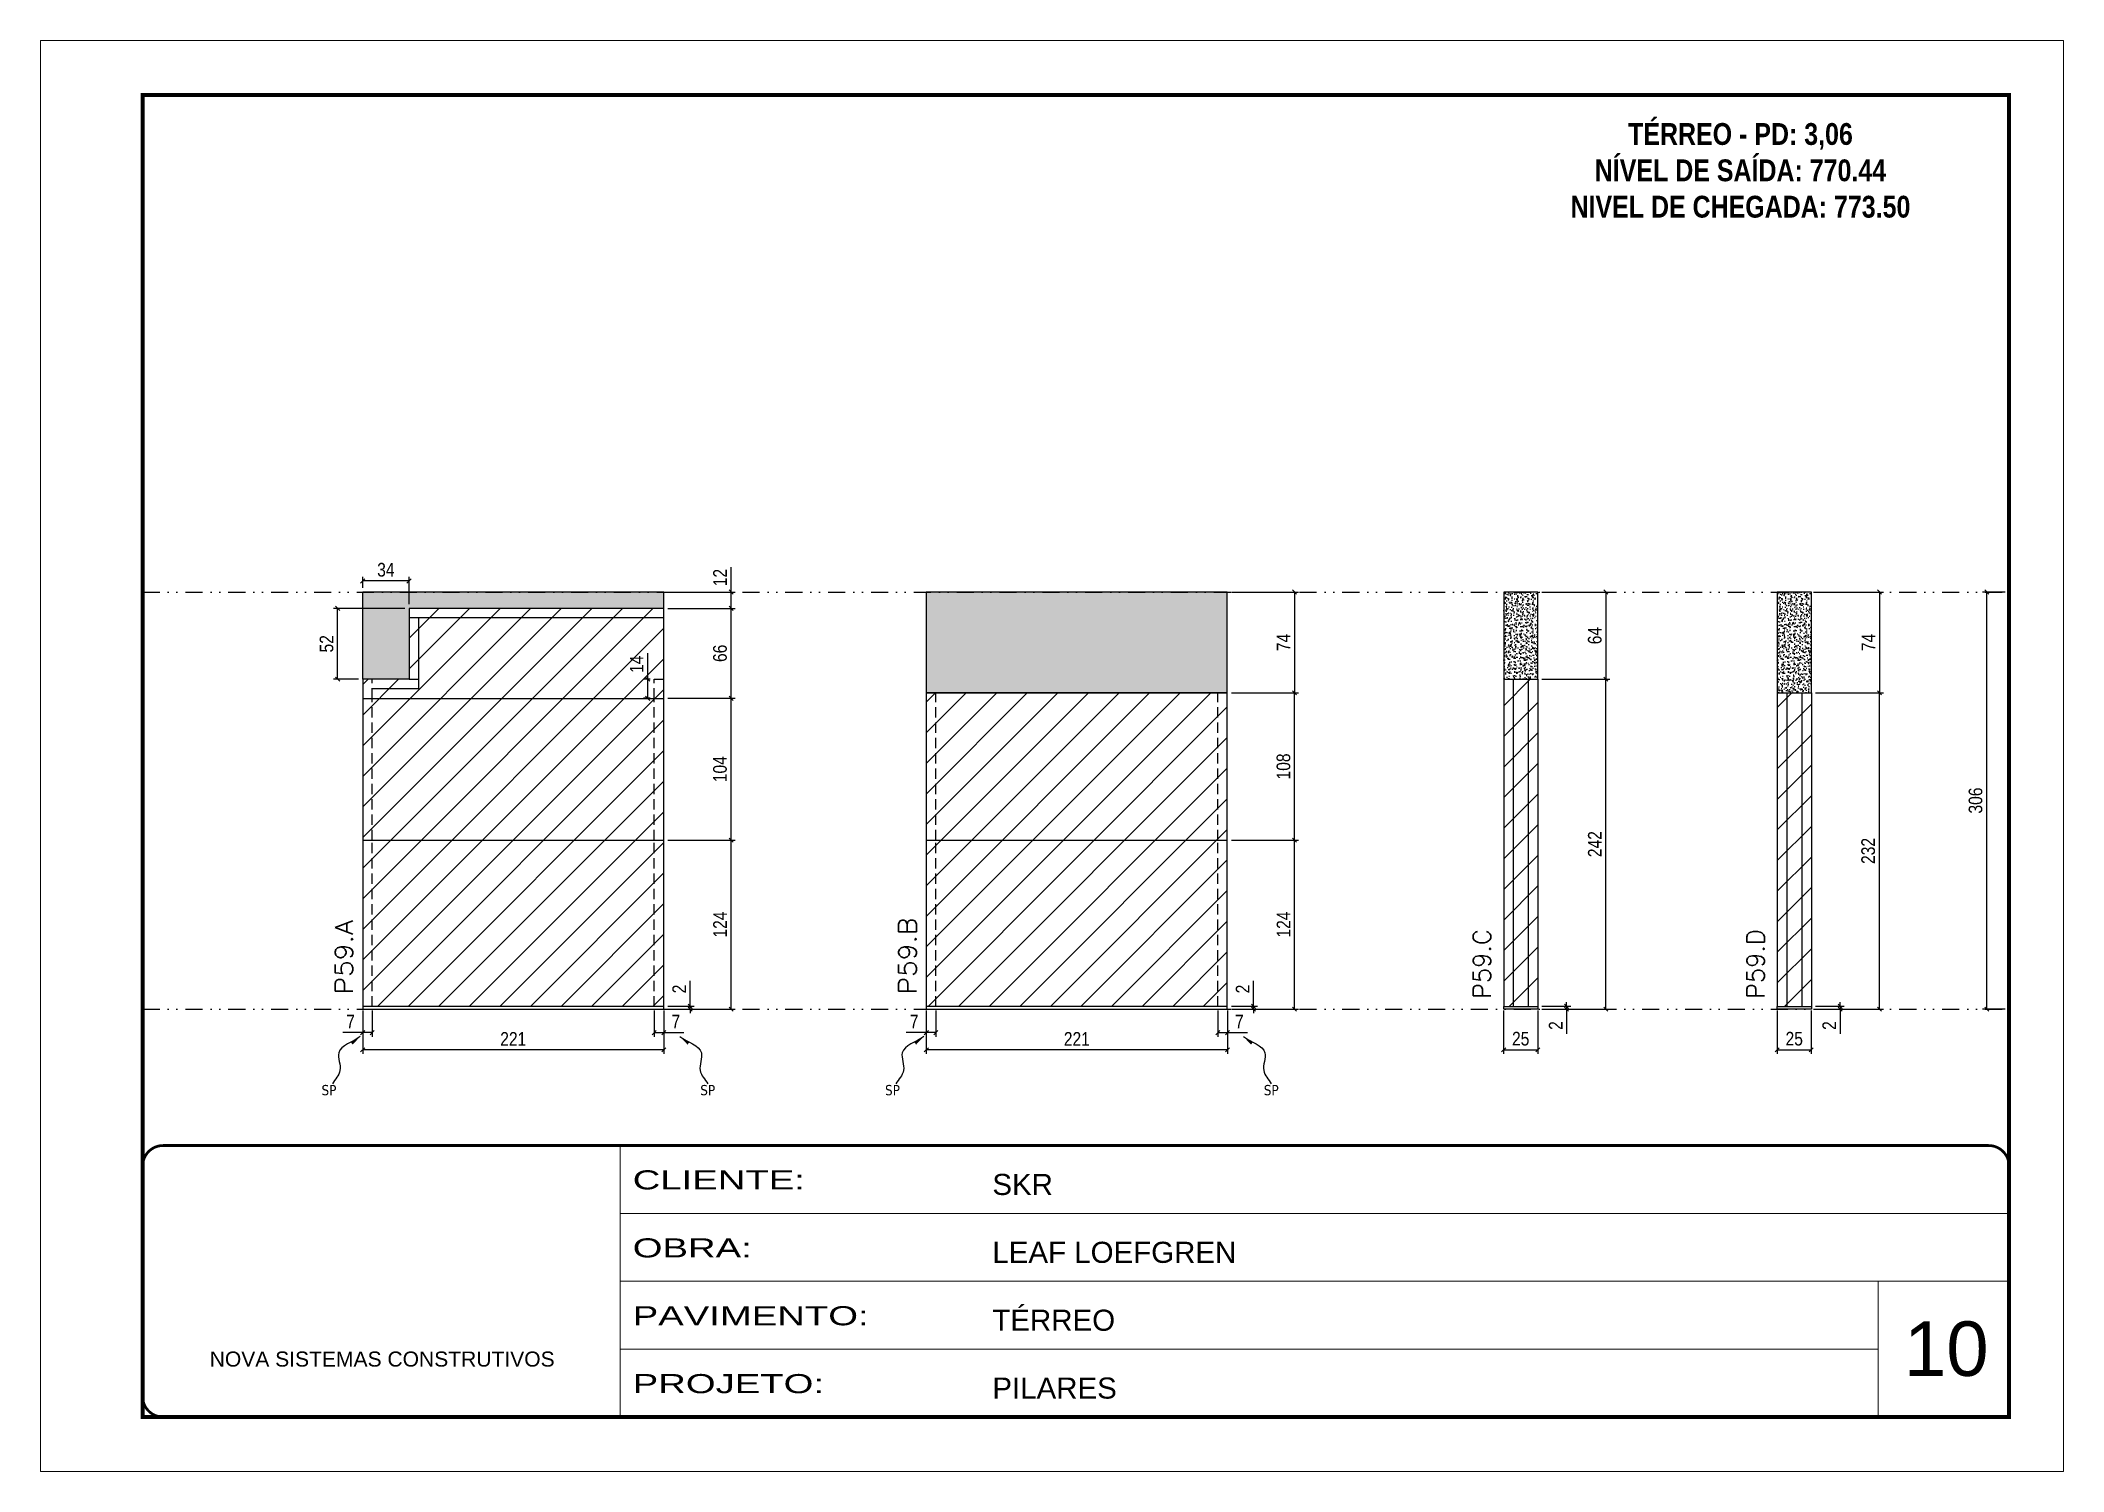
# Model space of a CAD drawing. Extents: x 14400 to 27878, y -21631 to 6985.
# Drawn here: x 16012 to 17497, y 3638 to 4688 of the extents above; entities that cross this region are included whole.
import ezdxf

# ---------------------------------------------------------------- set-up
doc = ezdxf.new("R2010")
doc.units = 0
for name, pattern in [('CONTINUO', [0]), ('DASHED', [0.75, 0.5, -0.25]), ('DIVIDE2', [0.625, 0.25, -0.125, 0, -0.125, 0, -0.125]), ('HIDDEN', [0.375, 0.25, -0.125])]:
    doc.linetypes.add(name, pattern=pattern)
for name, color, linetype, lineweight in [('CARIMBO', 255, 'Continuous', 9), ('Folhas', 255, 'Continuous', 9), ('Hachura', 251, 'Continuous', 9), ('SARRAFO DE PRESSAO', 251, 'DASHED', 9), ('Texto Seção', 7, 'Continuous', 15)]:
    doc.layers.add(name, color=color, linetype=linetype, lineweight=lineweight)
for name, color, linetype in [('COTA', 241, 'Continuous'), ('NOMENCLATURA', 7, 'Continuous'), ('Nível', 160, 'Continuous'), ('Painéis', 200, 'Continuous'), ('SARR_2.2x7', 40, 'Continuous'), ('Sarrafo de Pressão', 42, 'HIDDEN'), ('texto', 7, 'Continuous')]:
    doc.layers.add(name, color=color, linetype=linetype)
doc.styles.add('ARIAL', font='arial.ttf')
doc.styles.add('COTA TECNICA', font='techl___.ttf', dxfattribs={"height": 10})
doc.styles.add('COTA TECNICA-50', font='techl___.ttf', dxfattribs={"height": 10})
doc.styles.add('REGUA-120', font='ROMANS.shx', dxfattribs={"height": 15})
doc.styles.add('ROMANC', font='techb___.ttf', dxfattribs={"height": 2.5})
doc.styles.get("Standard").update_dxf_attribs({"font": 'arial.ttf'})
doc.styles.add('Tecnologia', font='')
doc.styles.get('Tecnologia').set_extended_font_data('Forgotten Futurist')
doc.dimstyles.new('COTA PAINEL-50', dxfattribs={"dimtxt": 10, "dimasz": 3, "dimexe": 3, "dimexo": 3, "dimgap": 3, "dimtad": 1, "dimdec": 1, "dimzin": 12, "dimdsep": 46, "dimtxsty": 'COTA TECNICA-50', "dimblk1": 'OBLIQUE', "dimblk2": 'OBLIQUE', "dimsah": 1, "dimcen": 0.9, "dimclrd": 4, "dimclre": 4, "dimclrt": 240, "dimadec": 1, "dimazin": 3, "dimtfac": 1, "dimtdec": 1, "dimtmove": 0, "dimatfit": 3, "dimfxl": 1, "dimtolj": 1, "dimtzin": 12, "dimarcsym": 0})
doc.dimstyles.new('PAINEL', dxfattribs={"dimtxt": 10, "dimasz": 3, "dimexe": 3, "dimexo": 3, "dimgap": 3, "dimtad": 1, "dimdec": 1, "dimzin": 12, "dimdsep": 46, "dimtxsty": 'COTA TECNICA', "dimblk1": 'OBLIQUE', "dimblk2": 'OBLIQUE', "dimsah": 1, "dimcen": 0.9, "dimclrd": 4, "dimclre": 4, "dimclrt": 240, "dimadec": 1, "dimazin": 3, "dimtfac": 1, "dimtdec": 1, "dimtmove": 0, "dimatfit": 3, "dimfxl": 1, "dimtolj": 1, "dimtzin": 12, "dimarcsym": 0})
doc.dimstyles.get("Standard").update_dxf_attribs({"dimtxt": 0.18, "dimasz": 0.18, "dimexe": 0.18, "dimexo": 0.0625, "dimgap": 0.09, "dimtad": 0, "dimtih": 1, "dimtoh": 1, "dimdec": 4, "dimzin": 0, "dimdsep": 46, "dimtxsty": 'Standard', "dimcen": 0.09, "dimadec": 0, "dimazin": 0, "dimtfac": 1, "dimtdec": 4, "dimtofl": 0, "dimtmove": 0, "dimatfit": 3, "dimfxl": 1, "dimtolj": 1, "dimtzin": 0, "dimarcsym": 0})

msp = doc.modelspace()

# ---------------------------------------------------------------- texts
at = {"layer": 'CARIMBO', "style": 'ARIAL'}
msp.add_text('10', height=40, dxfattribs=at).set_placement((17379.83, 3707.72))
at = {"layer": 'NOMENCLATURA', "color": 2, "insert": (17259.81, 4653.64), "char_height": 16, "attachment_point": 2, "style": 'ROMANC'}
msp.add_mtext_dynamic_manual_height_columns('\\PTÉRREO - PD: 3,06\\PNÍVEL DE SAÍDA: 770.44\\PNIVEL DE CHEGADA: 773.50', width=432.3511, gutter_width=1, heights=[0], dxfattribs=at)
at = {"layer": 'texto', "color": 0, "char_height": 7.5, "attachment_point": 5}
for insert in [(16223.73, 3917.37), (16501.76, 3917.37), (16637.38, 3917.37), (16915.4, 3917.37)]:
    msp.add_mtext('{\\fTahoma|b0|i0|c0|p34;\\C4;SP}', dxfattribs=dict(at, insert=insert))
at = {"layer": 'Texto Seção', "style": 'REGUA-120', "width": 1.1}
for s, p in [('P59.A', (16241.26, 3987.62)), ('P59.B', (16654.9, 3987.62))]:
    msp.add_text(s, height=13, rotation=90, dxfattribs=at).set_placement(p)
at = {"layer": 'Texto Seção', "char_height": 13, "width": 370.6998, "attachment_point": 7, "rotation": 90, "style": 'REGUA-120'}
for s, insert in [('P59.C', (17076.58, 3984.27)), ('P59.D', (17277.4, 3984.27))]:
    msp.add_mtext(s, dxfattribs=dict(at, insert=insert))

# ---------------------------------------------------------------- blocks, each defined once
blk = doc.blocks.new('9999999999')
at = {"color": 30, "linetype": 'CONTINUO'}
for p, q in [((98564.6, 34230.2), (98564.6, 34429.4)), ((98564.6, 34379.6), (99584, 34379.6)), ((98564.6, 34329.8), (99488, 34329.8)), ((99584, 34329.8), (99488, 34329.8)), ((99488, 34329.8), (99488, 34230.2)), ((98564.6, 34280), (99488, 34280))]:
    blk.add_line(p, q, dxfattribs=at)
at = {"color": 30, "linetype": 'CONTINUO', "const_width": 2}
blk.add_lwpolyline([(99584, 34230.2), (99584, 34414.4, 0.414214), (99569, 34429.4), (98229, 34429.4, 0.414214), (98214, 34414.4), (98214, 34245.2, 0.414214), (98229, 34230.2), (99584, 34230.2)], format="xyb", dxfattribs=at)
at = {"layer": 'Folhas'}
blk.add_lwpolyline([(98139, 34190.2), (99624, 34190.2), (99624, 35240.2), (98139, 35240.2)], close=True, dxfattribs=at)
at = {"layer": 'Folhas', "color": 30, "const_width": 3}
blk.add_lwpolyline([(98214, 34230.2), (99584, 34230.2), (99584, 35200.2), (98214, 35200.2)], close=True, dxfattribs=at)
at = {"color": 7, "linetype": 'Continuous', "ltscale": 5, "style": 'ARIAL'}
for s, height, p in [('SKR', 15.48, (98837.7, 34393.1)), ('LEAF LOEFGREN', 15.483, (98837.7, 34343.3)), ('TÉRREO', 15.48, (98837.7, 34293.5)), ('NOVA SISTEMAS CONSTRUTIVOS', 11.059, (98263.2, 34267.2)), ('PILARES', 15.48, (98837.7, 34243.7))]:
    blk.add_text(s, height=height, dxfattribs=at).set_placement(p)
at = {"layer": 'Folhas', "color": 7, "style": 'Tecnologia', "width": 1.5}
for s, p in [('CLIENTE:', (98573.7, 34397.2)), ('OBRA:', (98573.7, 34347.3)), ('PAVIMENTO:', (98573.7, 34297.5)), ('PROJETO:', (98573.7, 34247.7))]:
    blk.add_text(s, height=14, dxfattribs=at).set_placement(p)
blk = doc.blocks.new('_Oblique')
at = {"color": 0, "linetype": 'ByBlock', "lineweight": -2}
blk.add_line((-0.5, -0.5), (0.5, 0.5), dxfattribs=at)
blk = doc.blocks.new('*D1980')
at = {"layer": 'COTA', "color": 4, "lineweight": -2, "transparency": 16777216}
for p, q in [((16248.5, 3975.9), (16248.5, 3944)), ((16469.5, 3975.9), (16469.5, 3944)), ((16469.5, 3947), (16248.5, 3947))]:
    blk.add_line(p, q, dxfattribs=at)
at = {"layer": 'Defpoints', "color": 0, "transparency": 16777216}
for p in [(16248.5, 3978.9), (16469.5, 3978.9), (16248.5, 3947)]:
    blk.add_point(p, dxfattribs=at)
at = {"layer": 'COTA', "color": 4, "lineweight": -2, "transparency": 16777216, "xscale": 3, "yscale": 3, "zscale": 3, "rotation": 180}
blk.add_blockref('_Oblique', (16248.5, 3947), dxfattribs=at)
at = {"layer": 'COTA', "color": 4, "lineweight": -2, "transparency": 16777216, "xscale": 3, "yscale": 3, "zscale": 3}
blk.add_blockref('_Oblique', (16469.5, 3947), dxfattribs=at)
at = {"layer": 'COTA', "color": 240, "transparency": 16777216, "insert": (16359, 3955), "char_height": 10, "attachment_point": 5, "style": 'COTA TECNICA'}
blk.add_mtext('\\A1;221', dxfattribs=at)
blk = doc.blocks.new('*D1981')
at = {"layer": 'COTA', "color": 4, "lineweight": -2, "transparency": 16777216}
for p, q in [((16462.5, 3975.9), (16462.5, 3956.6)), ((16469.5, 3973.9), (16469.5, 3956.6)), ((16462.5, 3959.6), (16469.5, 3959.6)), ((16469.5, 3959.6), (16484.2, 3959.6))]:
    blk.add_line(p, q, dxfattribs=at)
at = {"layer": 'Defpoints', "color": 0, "transparency": 16777216}
for p in [(16462.5, 3978.9), (16469.5, 3976.9), (16469.5, 3959.6)]:
    blk.add_point(p, dxfattribs=at)
at = {"layer": 'COTA', "color": 4, "lineweight": -2, "transparency": 16777216, "xscale": 3, "yscale": 3, "zscale": 3, "rotation": 180}
blk.add_blockref('_Oblique', (16462.5, 3959.6), dxfattribs=at)
at = {"layer": 'COTA', "color": 4, "lineweight": -2, "transparency": 16777216, "xscale": 3, "yscale": 3, "zscale": 3}
blk.add_blockref('_Oblique', (16469.5, 3959.6), dxfattribs=at)
at = {"layer": 'COTA', "color": 240, "transparency": 16777216, "insert": (16478.4, 3967.7), "char_height": 10, "attachment_point": 5, "style": 'COTA TECNICA-50'}
blk.add_mtext('\\A1;7', dxfattribs=at)
blk = doc.blocks.new('*D1982')
at = {"layer": 'COTA', "color": 4, "lineweight": -2, "transparency": 16777216}
for p, q in [((16248.5, 3973.9), (16248.5, 3956.6)), ((16255.5, 3975.9), (16255.5, 3956.6)), ((16248.5, 3959.6), (16233.8, 3959.6)), ((16255.5, 3959.6), (16248.5, 3959.6))]:
    blk.add_line(p, q, dxfattribs=at)
at = {"layer": 'Defpoints', "color": 0, "transparency": 16777216}
for p in [(16248.5, 3976.9), (16255.5, 3978.9), (16248.5, 3959.6)]:
    blk.add_point(p, dxfattribs=at)
at = {"layer": 'COTA', "color": 4, "lineweight": -2, "transparency": 16777216, "xscale": 3, "yscale": 3, "zscale": 3, "rotation": 180}
blk.add_blockref('_Oblique', (16248.5, 3959.6), dxfattribs=at)
at = {"layer": 'COTA', "color": 4, "lineweight": -2, "transparency": 16777216, "xscale": 3, "yscale": 3, "zscale": 3}
blk.add_blockref('_Oblique', (16255.5, 3959.6), dxfattribs=at)
at = {"layer": 'COTA', "color": 240, "transparency": 16777216, "insert": (16239.6, 3967.7), "char_height": 10, "attachment_point": 5, "style": 'COTA TECNICA-50'}
blk.add_mtext('\\A1;7', dxfattribs=at)
blk = doc.blocks.new('*D1983')
at = {"layer": 'COTA', "color": 4, "lineweight": -2, "transparency": 16777216}
for p, q in [((16488.8, 3978.9), (16488.8, 3997.7)), ((16472.5, 3978.9), (16491.8, 3978.9)), ((16472.5, 3976.9), (16491.8, 3976.9)), ((16488.8, 3976.9), (16488.8, 3978.9)), ((16488.8, 3976.9), (16488.8, 3973.9))]:
    blk.add_line(p, q, dxfattribs=at)
at = {"layer": 'Defpoints', "color": 0, "transparency": 16777216}
for p in [(16469.5, 3978.9), (16469.5, 3976.9), (16488.8, 3976.9)]:
    blk.add_point(p, dxfattribs=at)
at = {"layer": 'COTA', "color": 4, "lineweight": -2, "transparency": 16777216, "xscale": 3, "yscale": 3, "zscale": 3}
for p, rotation in [((16488.8, 3978.9), 270), ((16488.8, 3976.9), 90)]:
    blk.add_blockref('_Oblique', p, dxfattribs=dict(at, rotation=rotation))
at = {"layer": 'COTA', "color": 240, "transparency": 16777216, "insert": (16480.8, 3991.6), "char_height": 10, "attachment_point": 5, "rotation": 90, "style": 'COTA TECNICA-50'}
blk.add_mtext('\\A1;2', dxfattribs=at)
blk = doc.blocks.new('*D1984')
at = {"layer": 'COTA', "color": 4, "lineweight": -2, "transparency": 16777216}
for p, q in [((16472.5, 4270.9), (16521.9, 4270.9)), ((16518.9, 4204.9), (16518.9, 4270.9)), ((16472.5, 4204.9), (16521.9, 4204.9))]:
    blk.add_line(p, q, dxfattribs=at)
at = {"layer": 'Defpoints', "color": 0, "transparency": 16777216}
for p in [(16469.5, 4270.9), (16518.9, 4270.9), (16469.5, 4204.9)]:
    blk.add_point(p, dxfattribs=at)
at = {"layer": 'COTA', "color": 4, "lineweight": -2, "transparency": 16777216, "xscale": 3, "yscale": 3, "zscale": 3}
for p, rotation in [((16518.9, 4270.9), 90), ((16518.9, 4204.9), 270)]:
    blk.add_blockref('_Oblique', p, dxfattribs=dict(at, rotation=rotation))
at = {"layer": 'COTA', "color": 240, "transparency": 16777216, "insert": (16510.8, 4237.9), "char_height": 10, "attachment_point": 5, "rotation": 90, "style": 'COTA TECNICA-50'}
blk.add_mtext('\\A1;66', dxfattribs=at)
blk = doc.blocks.new('*D1993')
at = {"layer": 'COTA', "color": 4, "linetype": 'ByBlock', "lineweight": -2, "transparency": 16777216}
for p, q in [((16472.5, 4100.9), (16521.9, 4100.9)), ((16518.9, 3976.9), (16518.9, 4100.9)), ((16472.5, 3976.9), (16521.9, 3976.9))]:
    blk.add_line(p, q, dxfattribs=at)
at = {"layer": 'Defpoints', "color": 0, "linetype": 'ByBlock', "transparency": 16777216}
for p in [(16469.5, 4100.9), (16518.9, 4100.9), (16469.5, 3976.9)]:
    blk.add_point(p, dxfattribs=at)
at = {"layer": 'COTA', "color": 4, "linetype": 'ByBlock', "lineweight": -2, "transparency": 16777216, "xscale": 3, "yscale": 3, "zscale": 3}
for p, rotation in [((16518.9, 4100.9), 90), ((16518.9, 3976.9), 270)]:
    blk.add_blockref('_Oblique', p, dxfattribs=dict(at, rotation=rotation))
at = {"layer": 'COTA', "color": 240, "linetype": 'ByBlock', "transparency": 16777216, "insert": (16510.8, 4038.9), "char_height": 10, "attachment_point": 5, "rotation": 90, "style": 'COTA TECNICA'}
blk.add_mtext('\\A1;124', dxfattribs=at)
blk = doc.blocks.new('*D1994')
at = {"layer": 'COTA', "color": 4, "linetype": 'ByBlock', "lineweight": -2, "transparency": 16777216}
for p, q in [((16472.5, 4100.9), (16521.9, 4100.9)), ((16518.9, 3976.9), (16518.9, 4100.9)), ((16472.5, 3976.9), (16521.9, 3976.9))]:
    blk.add_line(p, q, dxfattribs=at)
at = {"layer": 'Defpoints', "color": 0, "linetype": 'ByBlock', "transparency": 16777216}
for p in [(16469.5, 4100.9), (16518.9, 4100.9), (16469.5, 3976.9)]:
    blk.add_point(p, dxfattribs=at)
at = {"layer": 'COTA', "color": 4, "linetype": 'ByBlock', "lineweight": -2, "transparency": 16777216, "xscale": 3, "yscale": 3, "zscale": 3}
for p, rotation in [((16518.9, 4100.9), 90), ((16518.9, 3976.9), 270)]:
    blk.add_blockref('_Oblique', p, dxfattribs=dict(at, rotation=rotation))
at = {"layer": 'COTA', "color": 240, "linetype": 'ByBlock', "transparency": 16777216, "insert": (16510.8, 4038.9), "char_height": 10, "attachment_point": 5, "rotation": 90, "style": 'COTA TECNICA'}
blk.add_mtext('\\A1;124', dxfattribs=at)
blk = doc.blocks.new('*D1985')
at = {"layer": 'COTA', "color": 4, "lineweight": -2, "transparency": 16777216}
for p, q in [((17086, 3975.9), (17086, 3944)), ((17111, 3975.9), (17111, 3944)), ((17086, 3947), (17111, 3947))]:
    blk.add_line(p, q, dxfattribs=at)
at = {"layer": 'Defpoints', "color": 0, "transparency": 16777216}
for p in [(17086, 3978.9), (17111, 3978.9), (17111, 3947)]:
    blk.add_point(p, dxfattribs=at)
at = {"layer": 'COTA', "color": 4, "lineweight": -2, "transparency": 16777216, "xscale": 3, "yscale": 3, "zscale": 3, "rotation": 180}
blk.add_blockref('_Oblique', (17086, 3947), dxfattribs=at)
at = {"layer": 'COTA', "color": 4, "lineweight": -2, "transparency": 16777216, "xscale": 3, "yscale": 3, "zscale": 3}
blk.add_blockref('_Oblique', (17111, 3947), dxfattribs=at)
at = {"layer": 'COTA', "color": 240, "transparency": 16777216, "insert": (17098.5, 3955.1), "char_height": 10, "attachment_point": 5, "style": 'COTA TECNICA'}
blk.add_mtext('\\A1;25', dxfattribs=at)
blk = doc.blocks.new('*D1986')
at = {"layer": 'COTA', "color": 4, "lineweight": -2, "transparency": 16777216}
for p, q in [((17132.2, 3978.9), (17132.2, 3981.9)), ((17114, 3978.9), (17135.2, 3978.9)), ((17114, 3976.9), (17135.2, 3976.9)), ((17132.2, 3978.9), (17132.2, 3976.9)), ((17132.2, 3976.9), (17132.2, 3958.7))]:
    blk.add_line(p, q, dxfattribs=at)
at = {"layer": 'Defpoints', "color": 0, "transparency": 16777216}
for p in [(17111, 3978.9), (17111, 3976.9), (17132.2, 3978.9)]:
    blk.add_point(p, dxfattribs=at)
at = {"layer": 'COTA', "color": 4, "lineweight": -2, "transparency": 16777216, "xscale": 3, "yscale": 3, "zscale": 3}
for p, rotation in [((17132.2, 3978.9), 270), ((17132.2, 3976.9), 90)]:
    blk.add_blockref('_Oblique', p, dxfattribs=dict(at, rotation=rotation))
at = {"layer": 'COTA', "color": 240, "transparency": 16777216, "insert": (17124.2, 3964.8), "char_height": 10, "attachment_point": 5, "rotation": 90, "style": 'COTA TECNICA-50'}
blk.add_mtext('\\A1;2', dxfattribs=at)
blk = doc.blocks.new('*D1987')
at = {"layer": 'COTA', "color": 4, "lineweight": -2, "transparency": 16777216}
for p, q in [((17114, 4218.9), (17164, 4218.9)), ((17161, 3976.9), (17161, 4218.9)), ((17114, 3976.9), (17164, 3976.9))]:
    blk.add_line(p, q, dxfattribs=at)
at = {"layer": 'Defpoints', "color": 0, "transparency": 16777216}
for p in [(17111, 4218.9), (17161, 4218.9), (17111, 3976.9)]:
    blk.add_point(p, dxfattribs=at)
at = {"layer": 'COTA', "color": 4, "lineweight": -2, "transparency": 16777216, "xscale": 3, "yscale": 3, "zscale": 3}
for p, rotation in [((17161, 4218.9), 90), ((17161, 3976.9), 270)]:
    blk.add_blockref('_Oblique', p, dxfattribs=dict(at, rotation=rotation))
at = {"layer": 'COTA', "color": 240, "transparency": 16777216, "insert": (17152.9, 4097.9), "char_height": 10, "attachment_point": 5, "rotation": 90, "style": 'COTA TECNICA-50'}
blk.add_mtext('\\A1;242', dxfattribs=at)
blk = doc.blocks.new('*D1988')
at = {"layer": 'COTA', "color": 4, "lineweight": -2, "transparency": 16777216}
for p, q in [((16662.2, 3975.9), (16662.2, 3944)), ((16883.2, 3975.9), (16883.2, 3944)), ((16883.2, 3947), (16662.2, 3947))]:
    blk.add_line(p, q, dxfattribs=at)
at = {"layer": 'Defpoints', "color": 0, "transparency": 16777216}
for p in [(16662.2, 3978.9), (16883.2, 3978.9), (16662.2, 3947)]:
    blk.add_point(p, dxfattribs=at)
at = {"layer": 'COTA', "color": 4, "lineweight": -2, "transparency": 16777216, "xscale": 3, "yscale": 3, "zscale": 3, "rotation": 180}
blk.add_blockref('_Oblique', (16662.2, 3947), dxfattribs=at)
at = {"layer": 'COTA', "color": 4, "lineweight": -2, "transparency": 16777216, "xscale": 3, "yscale": 3, "zscale": 3}
blk.add_blockref('_Oblique', (16883.2, 3947), dxfattribs=at)
at = {"layer": 'COTA', "color": 240, "transparency": 16777216, "insert": (16772.7, 3955), "char_height": 10, "attachment_point": 5, "style": 'COTA TECNICA'}
blk.add_mtext('\\A1;221', dxfattribs=at)
blk = doc.blocks.new('*D1989')
at = {"layer": 'COTA', "color": 4, "lineweight": -2, "transparency": 16777216}
for p, q in [((16876.2, 3975.9), (16876.2, 3956.6)), ((16883.2, 3973.9), (16883.2, 3956.6)), ((16876.2, 3959.6), (16883.2, 3959.6)), ((16883.2, 3959.6), (16897.9, 3959.6))]:
    blk.add_line(p, q, dxfattribs=at)
at = {"layer": 'Defpoints', "color": 0, "transparency": 16777216}
for p in [(16876.2, 3978.9), (16883.2, 3976.9), (16883.2, 3959.6)]:
    blk.add_point(p, dxfattribs=at)
at = {"layer": 'COTA', "color": 4, "lineweight": -2, "transparency": 16777216, "xscale": 3, "yscale": 3, "zscale": 3, "rotation": 180}
blk.add_blockref('_Oblique', (16876.2, 3959.6), dxfattribs=at)
at = {"layer": 'COTA', "color": 4, "lineweight": -2, "transparency": 16777216, "xscale": 3, "yscale": 3, "zscale": 3}
blk.add_blockref('_Oblique', (16883.2, 3959.6), dxfattribs=at)
at = {"layer": 'COTA', "color": 240, "transparency": 16777216, "insert": (16892, 3967.7), "char_height": 10, "attachment_point": 5, "style": 'COTA TECNICA-50'}
blk.add_mtext('\\A1;7', dxfattribs=at)
blk = doc.blocks.new('*D1990')
at = {"layer": 'COTA', "color": 4, "lineweight": -2, "transparency": 16777216}
for p, q in [((16662.2, 3973.9), (16662.2, 3956.6)), ((16669.2, 3975.9), (16669.2, 3956.6)), ((16662.2, 3959.6), (16647.4, 3959.6)), ((16669.2, 3959.6), (16662.2, 3959.6))]:
    blk.add_line(p, q, dxfattribs=at)
at = {"layer": 'Defpoints', "color": 0, "transparency": 16777216}
for p in [(16662.2, 3976.9), (16669.2, 3978.9), (16662.2, 3959.6)]:
    blk.add_point(p, dxfattribs=at)
at = {"layer": 'COTA', "color": 4, "lineweight": -2, "transparency": 16777216, "xscale": 3, "yscale": 3, "zscale": 3, "rotation": 180}
blk.add_blockref('_Oblique', (16662.2, 3959.6), dxfattribs=at)
at = {"layer": 'COTA', "color": 4, "lineweight": -2, "transparency": 16777216, "xscale": 3, "yscale": 3, "zscale": 3}
blk.add_blockref('_Oblique', (16669.2, 3959.6), dxfattribs=at)
at = {"layer": 'COTA', "color": 240, "transparency": 16777216, "insert": (16653.3, 3967.7), "char_height": 10, "attachment_point": 5, "style": 'COTA TECNICA-50'}
blk.add_mtext('\\A1;7', dxfattribs=at)
blk = doc.blocks.new('*D1991')
at = {"layer": 'COTA', "color": 4, "lineweight": -2, "transparency": 16777216}
for p, q in [((16902.4, 3978.9), (16902.4, 3997.7)), ((16886.2, 3978.9), (16905.4, 3978.9)), ((16886.2, 3976.9), (16905.4, 3976.9)), ((16902.4, 3976.9), (16902.4, 3978.9)), ((16902.4, 3976.9), (16902.4, 3973.9))]:
    blk.add_line(p, q, dxfattribs=at)
at = {"layer": 'Defpoints', "color": 0, "transparency": 16777216}
for p in [(16883.2, 3978.9), (16883.2, 3976.9), (16902.4, 3976.9)]:
    blk.add_point(p, dxfattribs=at)
at = {"layer": 'COTA', "color": 4, "lineweight": -2, "transparency": 16777216, "xscale": 3, "yscale": 3, "zscale": 3}
for p, rotation in [((16902.4, 3978.9), 270), ((16902.4, 3976.9), 90)]:
    blk.add_blockref('_Oblique', p, dxfattribs=dict(at, rotation=rotation))
at = {"layer": 'COTA', "color": 240, "transparency": 16777216, "insert": (16894.4, 3991.6), "char_height": 10, "attachment_point": 5, "rotation": 90, "style": 'COTA TECNICA-50'}
blk.add_mtext('\\A1;2', dxfattribs=at)
blk = doc.blocks.new('*D1992')
at = {"layer": 'COTA', "color": 4, "lineweight": -2, "transparency": 16777216}
for p, q in [((16886.2, 4208.9), (16935.5, 4208.9)), ((16932.5, 4100.9), (16932.5, 4208.9)), ((16886.2, 4100.9), (16935.5, 4100.9))]:
    blk.add_line(p, q, dxfattribs=at)
at = {"layer": 'Defpoints', "color": 0, "transparency": 16777216}
for p in [(16883.2, 4208.9), (16932.5, 4208.9), (16883.2, 4100.9)]:
    blk.add_point(p, dxfattribs=at)
at = {"layer": 'COTA', "color": 4, "lineweight": -2, "transparency": 16777216, "xscale": 3, "yscale": 3, "zscale": 3}
for p, rotation in [((16932.5, 4208.9), 90), ((16932.5, 4100.9), 270)]:
    blk.add_blockref('_Oblique', p, dxfattribs=dict(at, rotation=rotation))
at = {"layer": 'COTA', "color": 240, "transparency": 16777216, "insert": (16924.4, 4154.9), "char_height": 10, "attachment_point": 5, "rotation": 90, "style": 'COTA TECNICA-50'}
blk.add_mtext('\\A1;108', dxfattribs=at)
blk = doc.blocks.new('*D1995')
at = {"layer": 'COTA', "color": 4, "linetype": 'ByBlock', "lineweight": -2, "transparency": 16777216}
for p, q in [((16886.2, 4100.9), (16935.5, 4100.9)), ((16932.5, 3976.9), (16932.5, 4100.9)), ((16886.2, 3976.9), (16935.5, 3976.9))]:
    blk.add_line(p, q, dxfattribs=at)
at = {"layer": 'Defpoints', "color": 0, "linetype": 'ByBlock', "transparency": 16777216}
for p in [(16883.2, 4100.9), (16932.5, 4100.9), (16883.2, 3976.9)]:
    blk.add_point(p, dxfattribs=at)
at = {"layer": 'COTA', "color": 4, "linetype": 'ByBlock', "lineweight": -2, "transparency": 16777216, "xscale": 3, "yscale": 3, "zscale": 3}
for p, rotation in [((16932.5, 4100.9), 90), ((16932.5, 3976.9), 270)]:
    blk.add_blockref('_Oblique', p, dxfattribs=dict(at, rotation=rotation))
at = {"layer": 'COTA', "color": 240, "linetype": 'ByBlock', "transparency": 16777216, "insert": (16924.4, 4038.9), "char_height": 10, "attachment_point": 5, "rotation": 90, "style": 'COTA TECNICA'}
blk.add_mtext('\\A1;124', dxfattribs=at)
blk = doc.blocks.new('*D1996')
at = {"layer": 'COTA', "color": 4, "linetype": 'ByBlock', "lineweight": -2, "transparency": 16777216}
for p, q in [((16886.2, 4100.9), (16935.5, 4100.9)), ((16932.5, 3976.9), (16932.5, 4100.9)), ((16886.2, 3976.9), (16935.5, 3976.9))]:
    blk.add_line(p, q, dxfattribs=at)
at = {"layer": 'Defpoints', "color": 0, "linetype": 'ByBlock', "transparency": 16777216}
for p in [(16883.2, 4100.9), (16932.5, 4100.9), (16883.2, 3976.9)]:
    blk.add_point(p, dxfattribs=at)
at = {"layer": 'COTA', "color": 4, "linetype": 'ByBlock', "lineweight": -2, "transparency": 16777216, "xscale": 3, "yscale": 3, "zscale": 3}
for p, rotation in [((16932.5, 4100.9), 90), ((16932.5, 3976.9), 270)]:
    blk.add_blockref('_Oblique', p, dxfattribs=dict(at, rotation=rotation))
at = {"layer": 'COTA', "color": 240, "linetype": 'ByBlock', "transparency": 16777216, "insert": (16924.4, 4038.9), "char_height": 10, "attachment_point": 5, "rotation": 90, "style": 'COTA TECNICA'}
blk.add_mtext('\\A1;124', dxfattribs=at)
blk = doc.blocks.new('*D1997')
at = {"layer": 'COTA', "color": 4, "lineweight": -2, "transparency": 16777216}
for p, q in [((16886.2, 4282.9), (16935.5, 4282.9)), ((16932.5, 4282.9), (16932.5, 4208.9)), ((16886.2, 4208.9), (16935.5, 4208.9))]:
    blk.add_line(p, q, dxfattribs=at)
at = {"layer": 'Defpoints', "color": 0, "transparency": 16777216}
for p in [(16883.2, 4282.9), (16883.2, 4208.9), (16932.5, 4208.9)]:
    blk.add_point(p, dxfattribs=at)
at = {"layer": 'COTA', "color": 4, "lineweight": -2, "transparency": 16777216, "xscale": 3, "yscale": 3, "zscale": 3}
for p, rotation in [((16932.5, 4282.9), 90), ((16932.5, 4208.9), 270)]:
    blk.add_blockref('_Oblique', p, dxfattribs=dict(at, rotation=rotation))
at = {"layer": 'COTA', "color": 240, "transparency": 16777216, "insert": (16924.4, 4245.9), "char_height": 10, "attachment_point": 5, "rotation": 90, "style": 'COTA TECNICA'}
blk.add_mtext('\\A1;74', dxfattribs=at)
blk = doc.blocks.new('*D1998')
at = {"layer": 'COTA', "color": 4, "lineweight": -2, "transparency": 16777216}
for p, q in [((17114, 4282.9), (17164, 4282.9)), ((17161, 4282.9), (17161, 4218.9)), ((17114, 4218.9), (17164, 4218.9))]:
    blk.add_line(p, q, dxfattribs=at)
at = {"layer": 'Defpoints', "color": 0, "transparency": 16777216}
for p in [(17111, 4282.9), (17111, 4218.9), (17161, 4218.9)]:
    blk.add_point(p, dxfattribs=at)
at = {"layer": 'COTA', "color": 4, "lineweight": -2, "transparency": 16777216, "xscale": 3, "yscale": 3, "zscale": 3}
for p, rotation in [((17161, 4282.9), 90), ((17161, 4218.9), 270)]:
    blk.add_blockref('_Oblique', p, dxfattribs=dict(at, rotation=rotation))
at = {"layer": 'COTA', "color": 240, "transparency": 16777216, "insert": (17152.9, 4250.9), "char_height": 10, "attachment_point": 5, "rotation": 90, "style": 'COTA TECNICA'}
blk.add_mtext('\\A1;64', dxfattribs=at)
blk = doc.blocks.new('*D1999')
at = {"layer": 'COTA', "color": 4, "lineweight": -2, "transparency": 16777216}
for p, q in [((16518.9, 4282.9), (16518.9, 4301.2)), ((16472.5, 4282.9), (16521.9, 4282.9)), ((16518.9, 4270.9), (16518.9, 4282.9)), ((16472.5, 4270.9), (16521.9, 4270.9))]:
    blk.add_line(p, q, dxfattribs=at)
at = {"layer": 'Defpoints', "color": 0, "transparency": 16777216}
for p in [(16469.5, 4282.9), (16518.9, 4282.9), (16469.5, 4270.9)]:
    blk.add_point(p, dxfattribs=at)
at = {"layer": 'COTA', "color": 4, "lineweight": -2, "transparency": 16777216, "xscale": 3, "yscale": 3, "zscale": 3}
for p, rotation in [((16518.9, 4282.9), 90), ((16518.9, 4270.9), 270)]:
    blk.add_blockref('_Oblique', p, dxfattribs=dict(at, rotation=rotation))
at = {"layer": 'COTA', "color": 240, "transparency": 16777216, "insert": (16510.8, 4293.5), "char_height": 10, "attachment_point": 5, "rotation": 90, "style": 'COTA TECNICA'}
blk.add_mtext('\\A1;12', dxfattribs=at)
blk = doc.blocks.new('*D2000')
at = {"layer": 'COTA', "color": 4, "lineweight": -2, "transparency": 16777216}
for p, q in [((16248.5, 4285.9), (16248.5, 4294)), ((16282.5, 4273.9), (16282.5, 4294)), ((16282.5, 4291), (16248.5, 4291))]:
    blk.add_line(p, q, dxfattribs=at)
at = {"layer": 'Defpoints', "color": 0, "transparency": 16777216}
for p in [(16248.5, 4291), (16248.5, 4282.9), (16282.5, 4270.9)]:
    blk.add_point(p, dxfattribs=at)
at = {"layer": 'COTA', "color": 4, "lineweight": -2, "transparency": 16777216, "xscale": 3, "yscale": 3, "zscale": 3, "rotation": 180}
blk.add_blockref('_Oblique', (16248.5, 4291), dxfattribs=at)
at = {"layer": 'COTA', "color": 4, "lineweight": -2, "transparency": 16777216, "xscale": 3, "yscale": 3, "zscale": 3}
blk.add_blockref('_Oblique', (16282.5, 4291), dxfattribs=at)
at = {"layer": 'COTA', "color": 240, "transparency": 16777216, "insert": (16265.5, 4299.2), "char_height": 10, "attachment_point": 5, "style": 'COTA TECNICA'}
blk.add_mtext('\\A1;34', dxfattribs=at)
blk = doc.blocks.new('*D2001')
at = {"layer": 'COTA', "color": 4, "lineweight": -2, "transparency": 16777216}
for p, q in [((16279.5, 4270.9), (16227.1, 4270.9)), ((16230.1, 4218.9), (16230.1, 4270.9)), ((16245.5, 4218.9), (16227.1, 4218.9))]:
    blk.add_line(p, q, dxfattribs=at)
at = {"layer": 'Defpoints', "color": 0, "transparency": 16777216}
for p in [(16230.1, 4270.9), (16282.5, 4270.9), (16248.5, 4218.9)]:
    blk.add_point(p, dxfattribs=at)
at = {"layer": 'COTA', "color": 4, "lineweight": -2, "transparency": 16777216, "xscale": 3, "yscale": 3, "zscale": 3}
for p, rotation in [((16230.1, 4270.9), 90), ((16230.1, 4218.9), 270)]:
    blk.add_blockref('_Oblique', p, dxfattribs=dict(at, rotation=rotation))
at = {"layer": 'COTA', "color": 240, "transparency": 16777216, "insert": (16222, 4244.9), "char_height": 10, "attachment_point": 5, "rotation": 90, "style": 'COTA TECNICA'}
blk.add_mtext('\\A1;52', dxfattribs=at)
blk = doc.blocks.new('*D2075')
at = {"layer": 'COTA', "color": 4, "lineweight": -2, "transparency": 16777216}
for p, q in [((17454, 4282.9), (17437.6, 4282.9)), ((17440.6, 3976.9), (17440.6, 4282.9)), ((17454, 3976.9), (17437.6, 3976.9))]:
    blk.add_line(p, q, dxfattribs=at)
at = {"layer": 'Defpoints', "color": 0, "transparency": 16777216}
for p in [(17440.6, 4282.9), (17457, 4282.9), (17457, 3976.9)]:
    blk.add_point(p, dxfattribs=at)
at = {"layer": 'COTA', "color": 4, "lineweight": -2, "transparency": 16777216, "xscale": 3, "yscale": 3, "zscale": 3}
for p, rotation in [((17440.6, 4282.9), 90), ((17440.6, 3976.9), 270)]:
    blk.add_blockref('_Oblique', p, dxfattribs=dict(at, rotation=rotation))
at = {"layer": 'COTA', "color": 240, "transparency": 16777216, "insert": (17432.4, 4129.9), "char_height": 10, "attachment_point": 5, "rotation": 90, "style": 'COTA TECNICA'}
blk.add_mtext('\\A1;306', dxfattribs=at)
blk = doc.blocks.new('*D2182')
at = {"layer": 'COTA', "color": 4, "lineweight": -2, "transparency": 16777216}
for p, q in [((16472.5, 4204.9), (16521.9, 4204.9)), ((16518.9, 4100.9), (16518.9, 4204.9)), ((16472.5, 4100.9), (16521.9, 4100.9))]:
    blk.add_line(p, q, dxfattribs=at)
at = {"layer": 'Defpoints', "color": 0, "transparency": 16777216}
for p in [(16469.5, 4204.9), (16518.9, 4204.9), (16469.5, 4100.9)]:
    blk.add_point(p, dxfattribs=at)
at = {"layer": 'COTA', "color": 4, "lineweight": -2, "transparency": 16777216, "xscale": 3, "yscale": 3, "zscale": 3}
for p, rotation in [((16518.9, 4204.9), 90), ((16518.9, 4100.9), 270)]:
    blk.add_blockref('_Oblique', p, dxfattribs=dict(at, rotation=rotation))
at = {"layer": 'COTA', "color": 240, "transparency": 16777216, "insert": (16510.8, 4152.9), "char_height": 10, "attachment_point": 5, "rotation": 90, "style": 'COTA TECNICA'}
blk.add_mtext('\\A1;104', dxfattribs=at)
blk = doc.blocks.new('*D2183')
at = {"layer": 'COTA', "color": 4, "lineweight": -2, "transparency": 16777216}
for p, q in [((16457.7, 4218.9), (16457.7, 4238)), ((16459.5, 4218.9), (16454.7, 4218.9)), ((16457.7, 4204.9), (16457.7, 4218.9)), ((16459.5, 4204.9), (16454.7, 4204.9))]:
    blk.add_line(p, q, dxfattribs=at)
at = {"layer": 'Defpoints', "color": 0, "transparency": 16777216}
for p in [(16457.7, 4218.9), (16462.5, 4218.9), (16462.5, 4204.9)]:
    blk.add_point(p, dxfattribs=at)
at = {"layer": 'COTA', "color": 4, "lineweight": -2, "transparency": 16777216, "xscale": 3, "yscale": 3, "zscale": 3}
for p, rotation in [((16457.7, 4218.9), 90), ((16457.7, 4204.9), 270)]:
    blk.add_blockref('_Oblique', p, dxfattribs=dict(at, rotation=rotation))
at = {"layer": 'COTA', "color": 240, "transparency": 16777216, "insert": (16449.6, 4229.9), "char_height": 10, "attachment_point": 5, "rotation": 90, "style": 'COTA TECNICA'}
blk.add_mtext('\\A1;14', dxfattribs=at)
blk = doc.blocks.new('*D2184')
at = {"layer": 'COTA', "color": 4, "lineweight": -2, "transparency": 16777216}
for p, q in [((17286.8, 3975.9), (17286.8, 3944)), ((17311.8, 3975.9), (17311.8, 3944)), ((17286.8, 3947), (17311.8, 3947))]:
    blk.add_line(p, q, dxfattribs=at)
at = {"layer": 'Defpoints', "color": 0, "transparency": 16777216}
for p in [(17286.8, 3978.9), (17311.8, 3978.9), (17311.8, 3947)]:
    blk.add_point(p, dxfattribs=at)
at = {"layer": 'COTA', "color": 4, "lineweight": -2, "transparency": 16777216, "xscale": 3, "yscale": 3, "zscale": 3, "rotation": 180}
blk.add_blockref('_Oblique', (17286.8, 3947), dxfattribs=at)
at = {"layer": 'COTA', "color": 4, "lineweight": -2, "transparency": 16777216, "xscale": 3, "yscale": 3, "zscale": 3}
blk.add_blockref('_Oblique', (17311.8, 3947), dxfattribs=at)
at = {"layer": 'COTA', "color": 240, "transparency": 16777216, "insert": (17299.3, 3955.1), "char_height": 10, "attachment_point": 5, "style": 'COTA TECNICA'}
blk.add_mtext('\\A1;25', dxfattribs=at)
blk = doc.blocks.new('*D2185')
at = {"layer": 'COTA', "color": 4, "lineweight": -2, "transparency": 16777216}
for p, q in [((17333, 3978.9), (17333, 3981.9)), ((17314.8, 3978.9), (17336, 3978.9)), ((17314.8, 3976.9), (17336, 3976.9)), ((17333, 3978.9), (17333, 3976.9)), ((17333, 3976.9), (17333, 3958.7))]:
    blk.add_line(p, q, dxfattribs=at)
at = {"layer": 'Defpoints', "color": 0, "transparency": 16777216}
for p in [(17311.8, 3978.9), (17311.8, 3976.9), (17333, 3978.9)]:
    blk.add_point(p, dxfattribs=at)
at = {"layer": 'COTA', "color": 4, "lineweight": -2, "transparency": 16777216, "xscale": 3, "yscale": 3, "zscale": 3}
for p, rotation in [((17333, 3978.9), 270), ((17333, 3976.9), 90)]:
    blk.add_blockref('_Oblique', p, dxfattribs=dict(at, rotation=rotation))
at = {"layer": 'COTA', "color": 240, "transparency": 16777216, "insert": (17325, 3964.8), "char_height": 10, "attachment_point": 5, "rotation": 90, "style": 'COTA TECNICA-50'}
blk.add_mtext('\\A1;2', dxfattribs=at)
blk = doc.blocks.new('*D2186')
at = {"layer": 'COTA', "color": 4, "lineweight": -2, "transparency": 16777216}
for p, q in [((17314.8, 4208.9), (17364.8, 4208.9)), ((17361.8, 3976.9), (17361.8, 4208.9)), ((17314.8, 3976.9), (17364.8, 3976.9))]:
    blk.add_line(p, q, dxfattribs=at)
at = {"layer": 'Defpoints', "color": 0, "transparency": 16777216}
for p in [(17311.8, 4208.9), (17361.8, 4208.9), (17311.8, 3976.9)]:
    blk.add_point(p, dxfattribs=at)
at = {"layer": 'COTA', "color": 4, "lineweight": -2, "transparency": 16777216, "xscale": 3, "yscale": 3, "zscale": 3}
for p, rotation in [((17361.8, 4208.9), 90), ((17361.8, 3976.9), 270)]:
    blk.add_blockref('_Oblique', p, dxfattribs=dict(at, rotation=rotation))
at = {"layer": 'COTA', "color": 240, "transparency": 16777216, "insert": (17353.6, 4092.9), "char_height": 10, "attachment_point": 5, "rotation": 90, "style": 'COTA TECNICA-50'}
blk.add_mtext('\\A1;232', dxfattribs=at)
blk = doc.blocks.new('*D2187')
at = {"layer": 'COTA', "color": 4, "lineweight": -2, "transparency": 16777216}
for p, q in [((17314.8, 4282.9), (17364.8, 4282.9)), ((17361.8, 4282.9), (17361.8, 4208.9)), ((17314.8, 4208.9), (17364.8, 4208.9))]:
    blk.add_line(p, q, dxfattribs=at)
at = {"layer": 'Defpoints', "color": 0, "transparency": 16777216}
for p in [(17311.8, 4282.9), (17311.8, 4208.9), (17361.8, 4208.9)]:
    blk.add_point(p, dxfattribs=at)
at = {"layer": 'COTA', "color": 4, "lineweight": -2, "transparency": 16777216, "xscale": 3, "yscale": 3, "zscale": 3}
for p, rotation in [((17361.8, 4282.9), 90), ((17361.8, 4208.9), 270)]:
    blk.add_blockref('_Oblique', p, dxfattribs=dict(at, rotation=rotation))
at = {"layer": 'COTA', "color": 240, "transparency": 16777216, "insert": (17353.8, 4245.9), "char_height": 10, "attachment_point": 5, "rotation": 90, "style": 'COTA TECNICA'}
blk.add_mtext('\\A1;74', dxfattribs=at)

# ---------------------------------------------------------------- dimensions: what is measured, and where the dimension line sits
at = {"layer": 'COTA'}
for base, p1, p2, dimstyle, picture, middle in [((16248.51, 4290.98), (16282.51, 4270.86), (16248.51, 4282.86), 'PAINEL', '*D2000', (16265.51, 4299.2)), ((16469.51, 3959.62), (16462.51, 3978.86), (16469.51, 3976.86), 'COTA PAINEL-50', '*D1981', (16478.38, 3967.69)), ((16883.15, 3959.62), (16876.15, 3978.86), (16883.15, 3976.86), 'COTA PAINEL-50', '*D1989', (16892.02, 3967.69))]:
    dim = msp.add_linear_dim(base=base, p1=p1, p2=p2, dimstyle=dimstyle, dxfattribs=at)
    dim.commit()
    dim.dimension.update_dxf_attribs({"geometry": picture, "text_midpoint": middle})
for base, p1, p2, angle, dimstyle, picture, middle in [((16518.88, 4282.86), (16469.51, 4270.86), (16469.51, 4282.86), 90, 'PAINEL', '*D1999', (16510.82, 4293.52)), ((16932.52, 4208.86), (16883.15, 4282.86), (16883.15, 4208.86), 90, 'PAINEL', '*D1997', (16924.45, 4245.86)), ((17161.02, 4218.86), (17111.03, 4282.86), (17111.03, 4218.86), 90, 'PAINEL', '*D1998', (17152.92, 4250.86)), ((17361.84, 4208.86), (17311.85, 4282.86), (17311.85, 4208.86), 90, 'PAINEL', '*D2187', (17353.76, 4245.86)), ((17440.63, 4282.86), (17456.97, 3976.86), (17456.97, 4282.86), 90, 'PAINEL', '*D2075', (17432.41, 4129.86)), ((16230.08, 4270.86), (16248.51, 4218.86), (16282.51, 4270.86), 90, 'PAINEL', '*D2001', (16221.97, 4244.86)), ((16518.88, 4270.86), (16469.51, 4204.86), (16469.51, 4270.86), 90, 'COTA PAINEL-50', '*D1984', (16510.78, 4237.86)), ((16457.7, 4218.86), (16462.51, 4204.86), (16462.51, 4218.86), 90, 'PAINEL', '*D2183', (16449.62, 4229.92)), ((17161.02, 4218.86), (17111.03, 3976.86), (17111.03, 4218.86), 90, 'COTA PAINEL-50', '*D1987', (17152.95, 4097.86)), ((16518.88, 4204.86), (16469.51, 4100.86), (16469.51, 4204.86), 90, 'PAINEL', '*D2182', (16510.78, 4152.86)), ((16932.52, 4208.86), (16883.15, 4100.86), (16883.15, 4208.86), 90, 'COTA PAINEL-50', '*D1992', (16924.4, 4154.86)), ((17361.84, 4208.86), (17311.85, 3976.86), (17311.85, 4208.86), 90, 'COTA PAINEL-50', '*D2186', (17353.62, 4092.86)), ((16248.51, 3959.62), (16255.51, 3978.86), (16248.51, 3976.86), 180, 'COTA PAINEL-50', '*D1982', (16239.64, 3967.69)), ((16662.15, 3959.62), (16669.15, 3978.86), (16662.15, 3976.86), 180, 'COTA PAINEL-50', '*D1990', (16653.29, 3967.69))]:
    dim = msp.add_linear_dim(base=base, p1=p1, p2=p2, angle=angle, dimstyle=dimstyle, dxfattribs=at)
    dim.commit()
    dim.dimension.update_dxf_attribs({"geometry": picture, "text_midpoint": middle})
at = {"layer": 'COTA', "linetype": 'ByBlock'}
for p1, p2, picture, middle in [((16469.51, 3976.86), (16469.51, 4100.86), '*D1993', (16510.8, 4038.86)), ((16469.51, 3976.86), (16469.51, 4100.86), '*D1994', (16510.8, 4038.86)), ((16883.15, 3976.86), (16883.15, 4100.86), '*D1995', (16924.45, 4038.86)), ((16883.15, 3976.86), (16883.15, 4100.86), '*D1996', (16924.45, 4038.86))]:
    dim = msp.add_aligned_dim(p1=p1, p2=p2, distance=-49.37, dimstyle='PAINEL', dxfattribs=at)
    dim.commit()
    dim.dimension.update_dxf_attribs({"geometry": picture, "text_midpoint": middle})
at = {"layer": 'COTA'}
for base, p1, p2, picture, middle in [((16488.77, 3976.86), (16469.51, 3978.86), (16469.51, 3976.86), '*D1983', (16488.77, 3991.61)), ((16902.41, 3976.86), (16883.15, 3978.86), (16883.15, 3976.86), '*D1991', (16902.41, 3991.61)), ((17132.22, 3978.86), (17111.03, 3976.86), (17111.03, 3978.86), '*D1986', (17132.22, 3964.8)), ((17333.04, 3978.86), (17311.85, 3976.86), (17311.85, 3978.86), '*D2185', (17333.04, 3964.8))]:
    dim = msp.add_linear_dim(base=base, p1=p1, p2=p2, angle=90, dimstyle='COTA PAINEL-50', dxfattribs=at)
    dim.commit()
    dim.dimension.update_dxf_attribs({"geometry": picture, "text_midpoint": middle, "dimtype": 160})
for base, p1, p2, picture, middle in [((16248.51, 3946.97), (16469.51, 3978.86), (16248.51, 3978.86), '*D1980', (16359.01, 3955.02)), ((16662.15, 3946.97), (16883.15, 3978.86), (16662.15, 3978.86), '*D1988', (16772.65, 3955.02))]:
    dim = msp.add_linear_dim(base=base, p1=p1, p2=p2, angle=180, dimstyle='PAINEL', override={"dimarcsym": 2}, dxfattribs=at)
    dim.commit()
    dim.dimension.update_dxf_attribs({"geometry": picture, "text_midpoint": middle})
for base, p1, p2, picture, middle in [((17111.03, 3946.97), (17086.03, 3978.86), (17111.03, 3978.86), '*D1985', (17098.53, 3955.08)), ((17311.85, 3946.97), (17286.85, 3978.86), (17311.85, 3978.86), '*D2184', (17299.35, 3955.08))]:
    dim = msp.add_linear_dim(base=base, p1=p1, p2=p2, dimstyle='PAINEL', override={"dimarcsym": 2}, dxfattribs=at)
    dim.commit()
    dim.dimension.update_dxf_attribs({"geometry": picture, "text_midpoint": middle})

# ---------------------------------------------------------------- hatches: boundary and pattern name
at = {"layer": 'COTA'}
h = msp.add_hatch(dxfattribs=at)
h.set_pattern_fill('AR-CONC', color=256, scale=0.03)
h.set_pattern_definition([(50, (-11.5825, 90), (5.4655401, -0.4781726), [0.5715, -6.2865]), (355, (-11.5825, 90), (-1.0573026, 5.7317054), [0.4572, -5.0292175]), (100.451445, (-11.127, 89.96), (4.4082374, 5.2535326), [0.4857003, -5.3427073]), (46.1842, (-11.5825, 91.524), (8.1323712, -1.2612698), [0.85725, -9.42975]), (96.63556, (-10.905, 91.419), (7.122124, 7.4227837), [0.7285507, -8.0140682]), (351.18415, (-11.5825, 91.524), (7.122124, 7.4227837), [0.685799, -7.543792]), (21, (-10.8205, 91.143), (4.5484317, -3.067956), [0.5715, -6.2865]), (326, (-10.8205, 91.143), (1.8540609, 5.525639), [0.4572, -5.0292]), (71.451445, (-10.4414, 90.8873), (6.4024926, 2.457683), [0.4857003, -5.3426981]), (37.5, (-11.5825, 90), (0.0926581, 2.53665117), [0, -4.96824, 0, -5.1054, 0, -5.04825]), (7.5, (-11.5825, 90), (2.00458988, 3.00541724), [0, -2.91084, 0, -4.85394, 0, -1.92405]), (327.5, (-13.2817, 90), (4.06771786, -0.17186232), [0, -1.905, 0, -5.9436, 0, -7.8867]), (317.5, (-14.0437, 90), (4.44387544, 0.7627947), [0, -2.4765, 0, -3.94716, 0, -5.6007])])
h.paths.add_polyline_path([(16248.51, 4218.86), (16282.51, 4218.86), (16282.51, 4270.86), (16469.51, 4270.86), (16469.51, 4282.86), (16248.51, 4282.86)])
h = msp.add_hatch(dxfattribs=at)
h.set_pattern_fill('AR-CONC', color=256, scale=0.03)
h.set_pattern_definition([(50, (1524.7036, -54), (5.4655401, -0.4781726), [0.5715, -6.2865]), (355, (1524.7036, -54), (-1.0573026, 5.7317054), [0.4572, -5.0292175]), (100.451445, (1525.159, -54.04), (4.4082374, 5.2535326), [0.4857003, -5.3427073]), (46.1842, (1524.7036, -52.476), (8.1323712, -1.2612698), [0.85725, -9.42975]), (96.63556, (1525.381, -52.581), (7.122124, 7.4227837), [0.7285507, -8.0140682]), (351.18415, (1524.704, -52.476), (7.122124, 7.4227837), [0.685799, -7.543792]), (21, (1525.4656, -52.857), (4.5484317, -3.067956), [0.5715, -6.2865]), (326, (1525.4656, -52.857), (1.8540609, 5.525639), [0.4572, -5.0292]), (71.451445, (1525.8447, -53.1127), (6.4024926, 2.457683), [0.4857003, -5.3426981]), (37.5, (1524.7036, -54), (0.0926581, 2.53665117), [0, -4.96824, 0, -5.1054, 0, -5.04825]), (7.5, (1524.7036, -54), (2.00458988, 3.00541724), [0, -2.91084, 0, -4.85394, 0, -1.92405]), (327.5, (1523.0044, -54), (4.06771786, -0.17186232), [0, -1.905, 0, -5.9436, 0, -7.8867]), (317.5, (1522.2424, -54), (4.44387544, 0.7627947), [0, -2.4765, 0, -3.94716, 0, -5.6007])])
h.paths.add_polyline_path([(16662.15, 4282.86), (16662.15, 4208.86), (16883.15, 4208.86), (16883.15, 4282.86)])
h = msp.add_hatch(dxfattribs=at)
h.set_pattern_fill('AR-CONC', color=256, scale=0.03)
h.set_pattern_definition([(50, (1467.937, -54), (5.4655401, -0.4781726), [0.5715, -6.2865]), (355, (1467.937, -54), (-1.0573026, 5.7317054), [0.4572, -5.0292175]), (100.451445, (1468.3926, -54.04), (4.4082374, 5.2535326), [0.4857003, -5.3427073]), (46.1842, (1467.937, -52.476), (8.1323712, -1.2612698), [0.85725, -9.42975]), (96.63556, (1468.615, -52.581), (7.122124, 7.4227837), [0.7285507, -8.0140682]), (351.18415, (1467.937, -52.476), (7.122124, 7.4227837), [0.685799, -7.543792]), (21, (1468.699, -52.857), (4.5484317, -3.067956), [0.5715, -6.2865]), (326, (1468.699, -52.857), (1.8540609, 5.525639), [0.4572, -5.0292]), (71.451445, (1469.078, -53.1127), (6.4024926, 2.457683), [0.4857003, -5.3426981]), (37.5, (1467.9372, -54), (0.0926581, 2.53665117), [0, -4.96824, 0, -5.1054, 0, -5.04825]), (7.5, (1467.9372, -54), (2.00458988, 3.00541724), [0, -2.91084, 0, -4.85394, 0, -1.92405]), (327.5, (1466.238, -54), (4.06771786, -0.17186232), [0, -1.905, 0, -5.9436, 0, -7.8867]), (317.5, (1465.476, -54), (4.44387544, 0.7627947), [0, -2.4765, 0, -3.94716, 0, -5.6007])])
h.paths.add_polyline_path([(17111.03, 4282.86), (17086.03, 4282.86), (17086.03, 4218.86), (17111.03, 4218.86)])
h = msp.add_hatch(dxfattribs=at)
h.set_pattern_fill('AR-CONC', color=256, scale=0.03)
h.set_pattern_definition([(50, (1668.755, -54), (5.4655401, -0.4781726), [0.5715, -6.2865]), (355, (1668.755, -54), (-1.0573026, 5.7317054), [0.4572, -5.0292175]), (100.451445, (1669.2103, -54.04), (4.4082374, 5.2535326), [0.4857003, -5.3427073]), (46.1842, (1668.755, -52.476), (8.1323712, -1.2612698), [0.85725, -9.42975]), (96.63556, (1669.4325, -52.581), (7.122124, 7.4227837), [0.7285507, -8.0140682]), (351.18415, (1668.755, -52.476), (7.122124, 7.4227837), [0.685799, -7.543792]), (21, (1669.517, -52.857), (4.5484317, -3.067956), [0.5715, -6.2865]), (326, (1669.517, -52.857), (1.8540609, 5.525639), [0.4572, -5.0292]), (71.451445, (1669.896, -53.1127), (6.4024926, 2.457683), [0.4857003, -5.3426981]), (37.5, (1668.7548, -54), (0.0926581, 2.53665117), [0, -4.96824, 0, -5.1054, 0, -5.04825]), (7.5, (1668.7548, -54), (2.00458988, 3.00541724), [0, -2.91084, 0, -4.85394, 0, -1.92405]), (327.5, (1667.0556, -54), (4.06771786, -0.17186232), [0, -1.905, 0, -5.9436, 0, -7.8867]), (317.5, (1666.2936, -54), (4.44387544, 0.7627947), [0, -2.4765, 0, -3.94716, 0, -5.6007])])
h.paths.add_polyline_path([(17311.85, 4282.86), (17286.85, 4282.86), (17286.85, 4208.86), (17311.85, 4208.86)])
at = {"layer": 'Hachura'}
h = msp.add_hatch(dxfattribs=at)
h.set_pattern_fill('ANSI31', color=256, scale=5)
h.paths.add_polyline_path([(16469.51, 4270.86), (16282.51, 4270.86), (16282.51, 4218.86), (16248.51, 4218.86), (16248.51, 4204.86), (16469.51, 4204.86)])
h.paths.add_polyline_path([(16469.51, 4204.86), (16248.51, 4204.86), (16248.51, 4100.86), (16469.51, 4100.86)])
h.paths.add_polyline_path([(16469.51, 4100.86), (16248.51, 4100.86), (16248.51, 3978.86), (16469.51, 3978.86)])
h.paths.add_polyline_path([(16883.15, 4100.86), (16662.15, 4100.86), (16662.15, 3978.86), (16883.15, 3978.86)])
h.paths.add_polyline_path([(16883.15, 4208.86), (16662.15, 4208.86), (16662.15, 4100.86), (16883.15, 4100.86)])
h.paths.add_polyline_path([(17111.03, 4218.86), (17086.03, 4218.86), (17086.03, 3978.86), (17111.03, 3978.86)])
h.paths.add_polyline_path([(17311.85, 4208.86), (17286.85, 4208.86), (17286.85, 3978.86), (17311.85, 3978.86)])

# ---------------------------------------------------------------- linework, layer by layer
at = {"layer": 'COTA'}
for p, q in [((16469.51, 4282.86), (16248.51, 4282.86)), ((16248.51, 4218.86), (16248.51, 4282.86)), ((16469.51, 4270.86), (16469.51, 4282.86)), ((16282.51, 4218.86), (16289.51, 4218.86)), ((16289.51, 4218.86), (16289.51, 4211.86)), ((16462.51, 4218.86), (16469.51, 4218.86))]:
    msp.add_line(p, q, dxfattribs=at)
for points in [[(16662.15, 4208.86), (16883.15, 4208.86), (16883.15, 4282.86), (16662.15, 4282.86)], [(17086.03, 4218.86), (17111.03, 4218.86), (17111.03, 4282.86), (17086.03, 4282.86)], [(17286.85, 4208.86), (17311.85, 4208.86), (17311.85, 4282.86), (17286.85, 4282.86)]]:
    msp.add_lwpolyline(points, close=True, dxfattribs=at)
at = {"layer": 'Nível', "color": 4, "linetype": 'DIVIDE2', "ltscale": 50}
for p, q in [((16086.97, 4282.86), (17456.97, 4282.86)), ((16086.97, 3976.86), (17456.97, 3976.86))]:
    msp.add_line(p, q, dxfattribs=at)
at = {"layer": 'Painéis'}
for p, q in [((16469.51, 4270.86), (16282.51, 4270.86)), ((16282.51, 4270.86), (16282.51, 4218.86)), ((16469.51, 3978.86), (16469.51, 4270.86)), ((16248.51, 4218.86), (16248.51, 3978.86)), ((16282.51, 4218.86), (16248.51, 4218.86)), ((17086.03, 4218.86), (17111.03, 4218.86)), ((17086.03, 4218.84), (17086.03, 3978.86)), ((17111.03, 4218.84), (17111.03, 3978.86)), ((16248.51, 4204.86), (16469.51, 4204.86)), ((16662.15, 4208.86), (16662.15, 3978.86)), ((16883.15, 4208.86), (16662.15, 4208.86)), ((16883.15, 3978.86), (16883.15, 4208.86)), ((17286.85, 4208.86), (17311.85, 4208.86)), ((17286.85, 4208.84), (17286.85, 3978.86)), ((17311.85, 4208.84), (17311.85, 3978.86)), ((16248.51, 4100.86), (16469.51, 4100.86)), ((16662.15, 4100.86), (16883.15, 4100.86)), ((17086.03, 3978.86), (17111.03, 3978.86)), ((17086.03, 3978.86), (17111.03, 3978.86)), ((17086.03, 3976.86), (17086.03, 3978.86)), ((17111.03, 3976.86), (17086.03, 3976.86)), ((17111.03, 3978.86), (17111.03, 3976.86)), ((17286.85, 3978.86), (17311.85, 3978.86)), ((17286.85, 3978.86), (17311.85, 3978.86)), ((17286.85, 3976.86), (17286.85, 3978.86)), ((17311.85, 3976.86), (17286.85, 3976.86)), ((17311.85, 3978.86), (17311.85, 3976.86))]:
    msp.add_line(p, q, dxfattribs=at)
for points in [[(16469.51, 3978.86), (16248.51, 3978.86), (16248.51, 3976.86), (16469.51, 3976.86)], [(16883.15, 3978.86), (16662.15, 3978.86), (16662.15, 3976.86), (16883.15, 3976.86)]]:
    msp.add_lwpolyline(points, close=True, dxfattribs=at)
at = {"layer": 'SARR_2.2x7'}
for p, q in [((16469.51, 4263.86), (16282.51, 4263.86)), ((16289.51, 4263.86), (16289.51, 4218.86)), ((17093.03, 4218.86), (17093.03, 3978.86)), ((17104.03, 4218.86), (17104.03, 3978.86)), ((16289.51, 4211.86), (16255.51, 4211.86)), ((17293.85, 4208.86), (17293.85, 3978.86)), ((17304.85, 4208.86), (17304.85, 3978.86))]:
    msp.add_line(p, q, dxfattribs=at)
at = {"layer": 'Sarrafo de Pressão', "ltscale": 30}
for p, q in [((16255.51, 4204.86), (16255.51, 4218.86)), ((16462.51, 4204.86), (16462.51, 4218.86)), ((16255.51, 4100.86), (16255.51, 4204.86)), ((16462.51, 4100.86), (16462.51, 4204.86)), ((16669.15, 4100.86), (16669.15, 4208.86)), ((16876.15, 4100.86), (16876.15, 4208.86)), ((16255.51, 3978.86), (16255.51, 4100.86)), ((16462.51, 3978.86), (16462.51, 4100.86)), ((16669.15, 3978.86), (16669.15, 4100.86)), ((16876.15, 3978.86), (16876.15, 4100.86))]:
    msp.add_line(p, q, dxfattribs=at)

# ---------------------------------------------------------------- block references
at = {"layer": 'SARRAFO DE PRESSAO', "color": 6, "linetype": 'ByBlock'}
msp.add_blockref('9999999999', (-82127.01, -30552.63), dxfattribs=at)

msp.set_redraw_order([(e.dxf.handle, doc.entitydb.next_handle()) for e in msp.query("TEXT MTEXT ATTDEF DIMENSION ARC_DIMENSION")])  # texts and dimensions are drawn at this point

# ---------------------------------------------------------------- leaders
at = {"layer": 'COTA', "path_type": 1}
for points in [[(16246.68, 3956.68), (16230.9, 3944.84), (16231.82, 3931.84), (16226.27, 3922.06)], [(16481.34, 3956.68), (16497.12, 3944.84), (16496.2, 3931.84), (16501.75, 3922.06)], [(16660.32, 3956.68), (16644.54, 3944.84), (16645.46, 3931.84), (16639.91, 3922.06)], [(16894.98, 3956.68), (16910.77, 3944.84), (16909.84, 3931.84), (16915.39, 3922.06)]]:
    msp.add_leader(points, dimstyle='Standard', override={"dimasz": 8}, dxfattribs=at)

doc.saveas('drawing.dxf')
